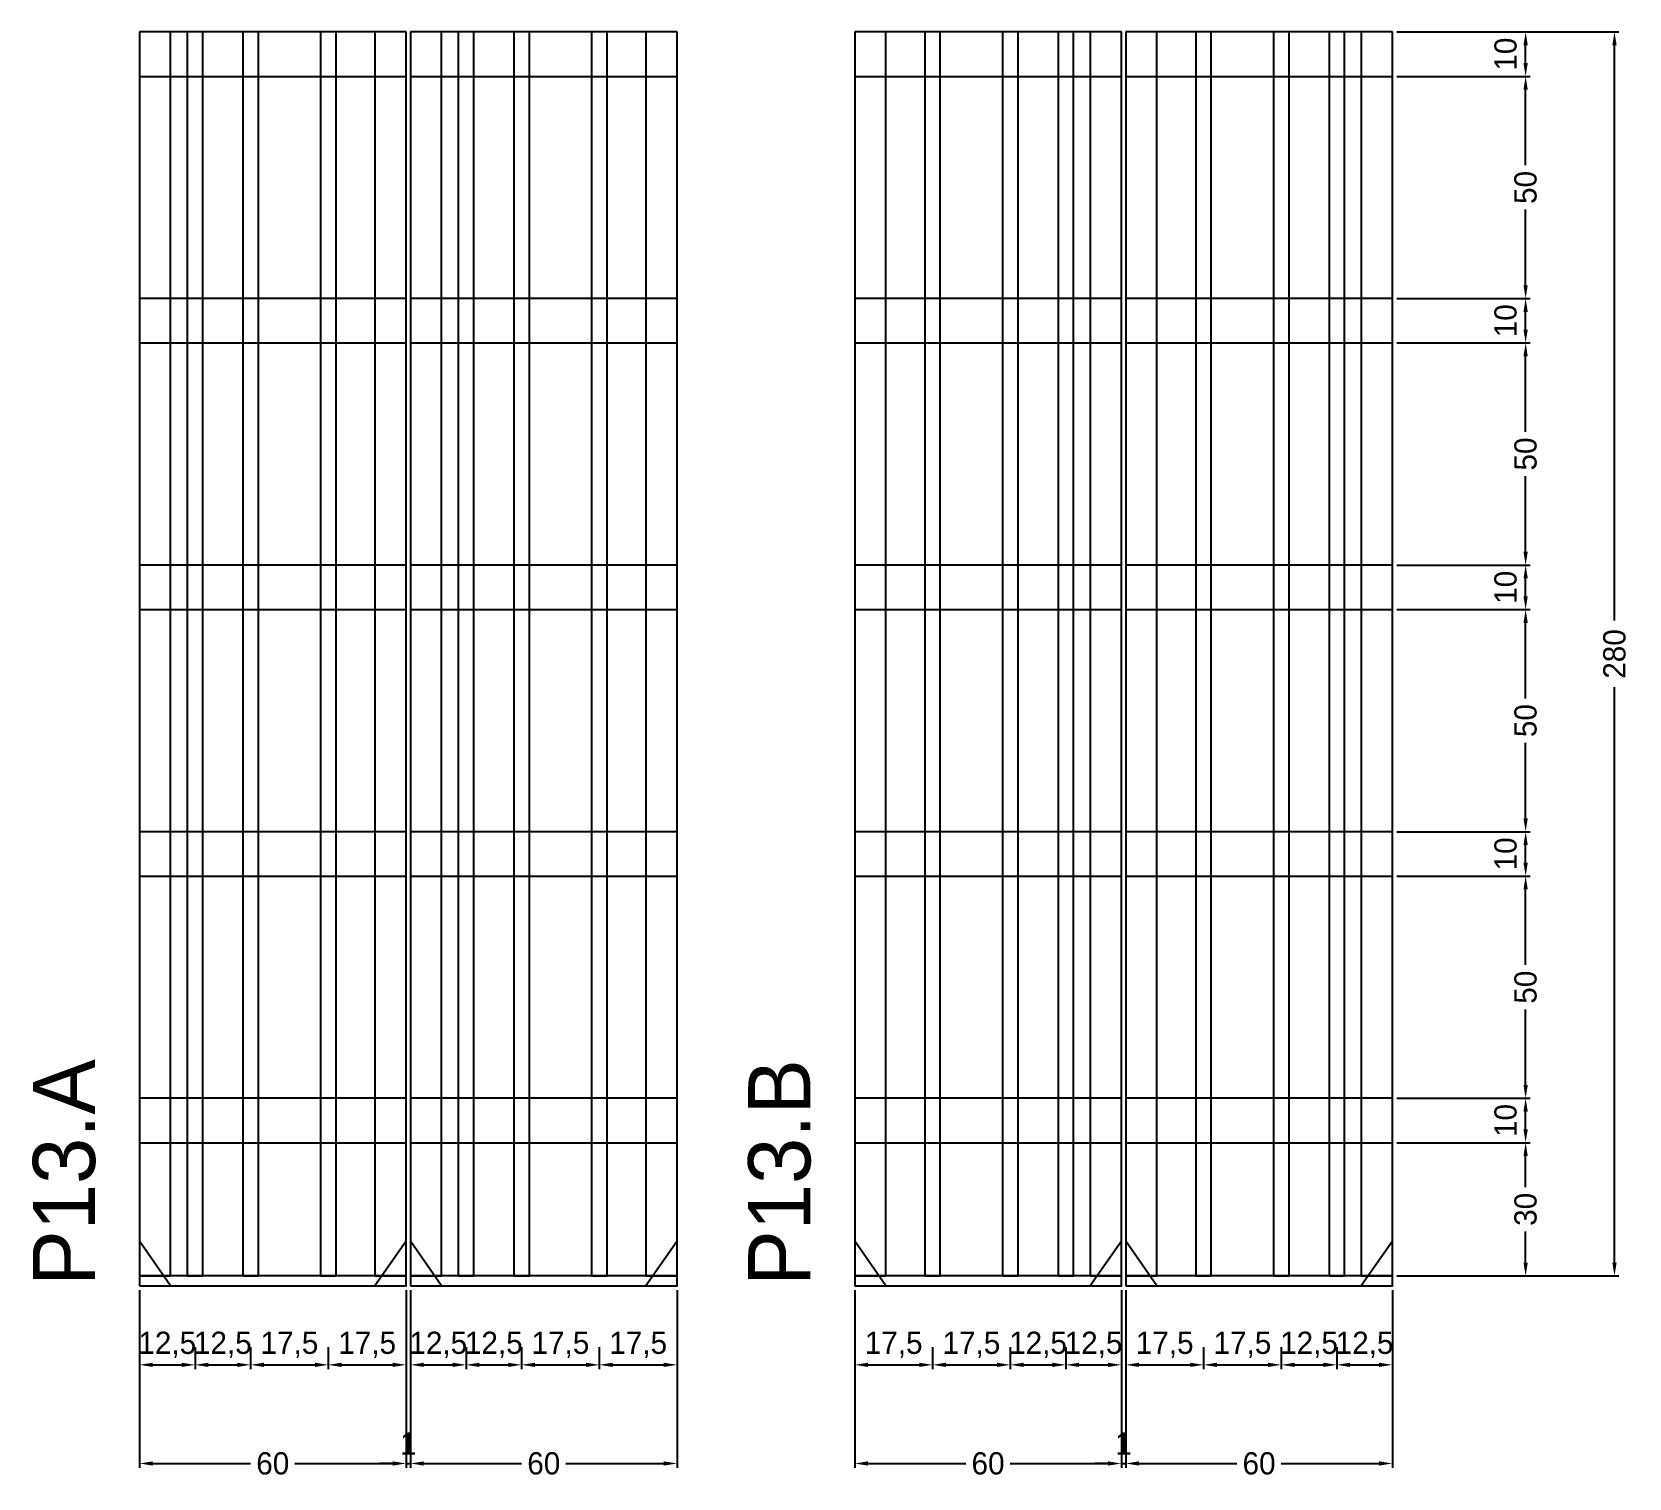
# Model space of a CAD drawing. Header units: centimetres. Extents: x -8500 to 4335, y -467 to 295.
# Drawn here: x 3975.8 to 4335.3, y -43.3 to 282.2 of the extents above; entities that cross this region are included whole.
import ezdxf

# ---------------------------------------------------------------- set-up
doc = ezdxf.new("R2010")
doc.units = ezdxf.units.CM
for name, color, linetype in [('COTA', 241, 'Continuous'), ('NOMENCLATURA', 7, 'Continuous'), ('SARR_2.2x10', 60, 'Continuous'), ('SARR_2.2x7', 40, 'Continuous'), ('SARR_3.5x7', 81, 'Continuous')]:
    doc.layers.add(name, color=color, linetype=linetype)
doc.dimstyles.new('PAINEL-NOVA', dxfattribs={"dimtxt": 5, "dimasz": 3, "dimexe": 1, "dimexo": 1, "dimgap": 1, "dimtad": 1, "dimcen": 2.5, "dimazin": 3, "dimtfac": 1, "dimtmove": 0, "dimatfit": 3})

msp = doc.modelspace()

# ---------------------------------------------------------------- texts
at = {"layer": 'NOMENCLATURA'}
for s, p in [('P13.A', (3990, 0)), ('P13.B', (4151, 0))]:
    msp.add_text(s, height=14, rotation=90, dxfattribs=at).set_placement(p)

# ---------------------------------------------------------------- blocks, each defined once
blk = doc.blocks.new('_CLOSEDFILLED')
at = {"color": 0, "linetype": 'BYBLOCK'}
blk.add_solid([(-1, 0.16), (0, 0), (-1, -0.16)], dxfattribs=at)
blk = doc.blocks.new('*D51')
for p, q in [((4000, -1), (4000, -41)), ((4060, -1), (4060, -41)), ((4003, -40), (4025, -40)), ((4035, -40), (4057, -40))]:
    blk.add_line(p, q)
at = {"layer": 'Defpoints'}
for p in [(4000, 0), (4060, 0), (4000, -40)]:
    blk.add_point(p, dxfattribs=at)
at = {"layer": 'COTA', "xscale": 3, "yscale": 3, "rotation": 180}
blk.add_blockref('_CLOSEDFILLED', (4000, -40), dxfattribs=at)
at = {"layer": 'COTA', "xscale": 3, "yscale": 3}
blk.add_blockref('_CLOSEDFILLED', (4060, -40), dxfattribs=at)
at = {"layer": 'COTA', "insert": (4030, -40), "char_height": 5, "attachment_point": 5}
blk.add_mtext('60', dxfattribs=at)
blk = doc.blocks.new('GRA-E')
at = {"layer": 'SARR_2.2x7'}
blk.add_lwpolyline([(0, 0), (7, 0), (0, 10)], close=True, dxfattribs=at)
blk = doc.blocks.new('GRA-D')
at = {"layer": 'SARR_2.2x7'}
blk.add_lwpolyline([(0, 0), (7, 0), (7, 10)], close=True, dxfattribs=at)
blk = doc.blocks.new('*D57')
for p, q in [((4061, -1), (4061, -41)), ((4121, -1), (4121, -41)), ((4064, -40), (4086, -40)), ((4096, -40), (4118, -40))]:
    blk.add_line(p, q)
at = {"layer": 'Defpoints'}
for p in [(4061, 0), (4121, 0), (4061, -40)]:
    blk.add_point(p, dxfattribs=at)
at = {"layer": 'COTA', "xscale": 3, "yscale": 3, "rotation": 180}
blk.add_blockref('_CLOSEDFILLED', (4061, -40), dxfattribs=at)
at = {"layer": 'COTA', "xscale": 3, "yscale": 3}
blk.add_blockref('_CLOSEDFILLED', (4121, -40), dxfattribs=at)
at = {"layer": 'COTA', "insert": (4091, -40), "char_height": 5, "attachment_point": 5}
blk.add_mtext('60', dxfattribs=at)
blk = doc.blocks.new('*D62')
for p, q in [((4161, -1), (4161, -41)), ((4221, -1), (4221, -41)), ((4164, -40), (4186, -40)), ((4196, -40), (4218, -40))]:
    blk.add_line(p, q)
at = {"layer": 'Defpoints'}
for p in [(4161, 0), (4221, 0), (4161, -40)]:
    blk.add_point(p, dxfattribs=at)
at = {"layer": 'COTA', "xscale": 3, "yscale": 3, "rotation": 180}
blk.add_blockref('_CLOSEDFILLED', (4161, -40), dxfattribs=at)
at = {"layer": 'COTA', "xscale": 3, "yscale": 3}
blk.add_blockref('_CLOSEDFILLED', (4221, -40), dxfattribs=at)
at = {"layer": 'COTA', "insert": (4191, -40), "char_height": 5, "attachment_point": 5}
blk.add_mtext('60', dxfattribs=at)
blk = doc.blocks.new('*D68')
for p, q in [((4222, -1), (4222, -41)), ((4282, -1), (4282, -41)), ((4225, -40), (4247, -40)), ((4257, -40), (4279, -40))]:
    blk.add_line(p, q)
at = {"layer": 'Defpoints'}
for p in [(4222, 0), (4282, 0), (4222, -40)]:
    blk.add_point(p, dxfattribs=at)
at = {"layer": 'COTA', "xscale": 3, "yscale": 3, "rotation": 180}
blk.add_blockref('_CLOSEDFILLED', (4222, -40), dxfattribs=at)
at = {"layer": 'COTA', "xscale": 3, "yscale": 3}
blk.add_blockref('_CLOSEDFILLED', (4282, -40), dxfattribs=at)
at = {"layer": 'COTA', "insert": (4252, -40), "char_height": 5, "attachment_point": 5}
blk.add_mtext('60', dxfattribs=at)
blk = doc.blocks.new('*D69')
for p, q in [((4283, 282.2), (4333, 282.2)), ((4332, 149.7), (4332, 279.2)), ((4332, 5.2), (4332, 134.7)), ((4283, 2.2), (4333, 2.2))]:
    blk.add_line(p, q)
at = {"layer": 'Defpoints'}
for p in [(4282, 282.2), (4282, 2.2), (4332, 2.2)]:
    blk.add_point(p, dxfattribs=at)
at = {"layer": 'COTA', "xscale": 3, "yscale": 3}
for p, rotation in [((4332, 282.2), 90), ((4332, 2.2), 270)]:
    blk.add_blockref('_CLOSEDFILLED', p, dxfattribs=dict(at, rotation=rotation))
at = {"layer": 'COTA', "insert": (4332, 142.2), "char_height": 5, "attachment_point": 5, "rotation": 90}
blk.add_mtext('280', dxfattribs=at)
blk = doc.blocks.new('*D70')
for p, q in [((4283, 32.2), (4313, 32.2)), ((4312, 22.2), (4312, 29.2)), ((4312, 5.2), (4312, 12.2)), ((4283, 2.2), (4313, 2.2))]:
    blk.add_line(p, q)
at = {"layer": 'Defpoints'}
for p in [(4282, 32.2), (4282, 2.2), (4312, 2.2)]:
    blk.add_point(p, dxfattribs=at)
at = {"layer": 'COTA', "xscale": 3, "yscale": 3}
for p, rotation in [((4312, 32.2), 90), ((4312, 2.2), 270)]:
    blk.add_blockref('_CLOSEDFILLED', p, dxfattribs=dict(at, rotation=rotation))
at = {"layer": 'COTA', "insert": (4312, 17.2), "char_height": 5, "attachment_point": 5, "rotation": 90}
blk.add_mtext('30', dxfattribs=at)
blk = doc.blocks.new('*D71')
for p, q in [((4283, 42.2), (4313, 42.2)), ((4312, 35.2), (4312, 39.2)), ((4283, 32.2), (4313, 32.2))]:
    blk.add_line(p, q)
at = {"layer": 'Defpoints'}
for p in [(4282, 42.2), (4282, 32.2), (4312, 32.2)]:
    blk.add_point(p, dxfattribs=at)
at = {"layer": 'COTA', "xscale": 3, "yscale": 3}
for p, rotation in [((4312, 42.2), 90), ((4312, 32.2), 270)]:
    blk.add_blockref('_CLOSEDFILLED', p, dxfattribs=dict(at, rotation=rotation))
at = {"layer": 'COTA', "insert": (4307.5, 37.2), "char_height": 5, "attachment_point": 5, "rotation": 90}
blk.add_mtext('10', dxfattribs=at)
blk = doc.blocks.new('*D72')
for p, q in [((4283, 92.2), (4313, 92.2)), ((4312, 72.2), (4312, 89.2)), ((4312, 45.2), (4312, 62.2)), ((4283, 42.2), (4313, 42.2))]:
    blk.add_line(p, q)
at = {"layer": 'Defpoints'}
for p in [(4282, 92.2), (4282, 42.2), (4312, 42.2)]:
    blk.add_point(p, dxfattribs=at)
at = {"layer": 'COTA', "xscale": 3, "yscale": 3}
for p, rotation in [((4312, 92.2), 90), ((4312, 42.2), 270)]:
    blk.add_blockref('_CLOSEDFILLED', p, dxfattribs=dict(at, rotation=rotation))
at = {"layer": 'COTA', "insert": (4312, 67.2), "char_height": 5, "attachment_point": 5, "rotation": 90}
blk.add_mtext('50', dxfattribs=at)
blk = doc.blocks.new('*D73')
for p, q in [((4283, 102.2), (4313, 102.2)), ((4312, 95.2), (4312, 99.2)), ((4283, 92.2), (4313, 92.2))]:
    blk.add_line(p, q)
at = {"layer": 'Defpoints'}
for p in [(4282, 102.2), (4282, 92.2), (4312, 92.2)]:
    blk.add_point(p, dxfattribs=at)
at = {"layer": 'COTA', "xscale": 3, "yscale": 3}
for p, rotation in [((4312, 102.2), 90), ((4312, 92.2), 270)]:
    blk.add_blockref('_CLOSEDFILLED', p, dxfattribs=dict(at, rotation=rotation))
at = {"layer": 'COTA', "insert": (4307.5, 97.2), "char_height": 5, "attachment_point": 5, "rotation": 90}
blk.add_mtext('10', dxfattribs=at)
blk = doc.blocks.new('*D74')
for p, q in [((4283, 152.2), (4313, 152.2)), ((4312, 132.2), (4312, 149.2)), ((4312, 105.2), (4312, 122.2)), ((4283, 102.2), (4313, 102.2))]:
    blk.add_line(p, q)
at = {"layer": 'Defpoints'}
for p in [(4282, 152.2), (4282, 102.2), (4312, 102.2)]:
    blk.add_point(p, dxfattribs=at)
at = {"layer": 'COTA', "xscale": 3, "yscale": 3}
for p, rotation in [((4312, 152.2), 90), ((4312, 102.2), 270)]:
    blk.add_blockref('_CLOSEDFILLED', p, dxfattribs=dict(at, rotation=rotation))
at = {"layer": 'COTA', "insert": (4312, 127.2), "char_height": 5, "attachment_point": 5, "rotation": 90}
blk.add_mtext('50', dxfattribs=at)
blk = doc.blocks.new('*D75')
for p, q in [((4283, 162.2), (4313, 162.2)), ((4312, 155.2), (4312, 159.2)), ((4283, 152.2), (4313, 152.2))]:
    blk.add_line(p, q)
at = {"layer": 'Defpoints'}
for p in [(4282, 162.2), (4282, 152.2), (4312, 152.2)]:
    blk.add_point(p, dxfattribs=at)
at = {"layer": 'COTA', "xscale": 3, "yscale": 3}
for p, rotation in [((4312, 162.2), 90), ((4312, 152.2), 270)]:
    blk.add_blockref('_CLOSEDFILLED', p, dxfattribs=dict(at, rotation=rotation))
at = {"layer": 'COTA', "insert": (4307.5, 157.2), "char_height": 5, "attachment_point": 5, "rotation": 90}
blk.add_mtext('10', dxfattribs=at)
blk = doc.blocks.new('*D76')
for p, q in [((4283, 212.2), (4313, 212.2)), ((4312, 192.2), (4312, 209.2)), ((4312, 165.2), (4312, 182.2)), ((4283, 162.2), (4313, 162.2))]:
    blk.add_line(p, q)
at = {"layer": 'Defpoints'}
for p in [(4282, 212.2), (4282, 162.2), (4312, 162.2)]:
    blk.add_point(p, dxfattribs=at)
at = {"layer": 'COTA', "xscale": 3, "yscale": 3}
for p, rotation in [((4312, 212.2), 90), ((4312, 162.2), 270)]:
    blk.add_blockref('_CLOSEDFILLED', p, dxfattribs=dict(at, rotation=rotation))
at = {"layer": 'COTA', "insert": (4312, 187.2), "char_height": 5, "attachment_point": 5, "rotation": 90}
blk.add_mtext('50', dxfattribs=at)
blk = doc.blocks.new('*D77')
for p, q in [((4283, 222.2), (4313, 222.2)), ((4312, 215.2), (4312, 219.2)), ((4283, 212.2), (4313, 212.2))]:
    blk.add_line(p, q)
at = {"layer": 'Defpoints'}
for p in [(4282, 222.2), (4282, 212.2), (4312, 212.2)]:
    blk.add_point(p, dxfattribs=at)
at = {"layer": 'COTA', "xscale": 3, "yscale": 3}
for p, rotation in [((4312, 222.2), 90), ((4312, 212.2), 270)]:
    blk.add_blockref('_CLOSEDFILLED', p, dxfattribs=dict(at, rotation=rotation))
at = {"layer": 'COTA', "insert": (4307.5, 217.2), "char_height": 5, "attachment_point": 5, "rotation": 90}
blk.add_mtext('10', dxfattribs=at)
blk = doc.blocks.new('*D78')
for p, q in [((4283, 272.2), (4313, 272.2)), ((4312, 252.2), (4312, 269.2)), ((4312, 225.2), (4312, 242.2)), ((4283, 222.2), (4313, 222.2))]:
    blk.add_line(p, q)
at = {"layer": 'Defpoints'}
for p in [(4282, 272.2), (4282, 222.2), (4312, 222.2)]:
    blk.add_point(p, dxfattribs=at)
at = {"layer": 'COTA', "xscale": 3, "yscale": 3}
for p, rotation in [((4312, 272.2), 90), ((4312, 222.2), 270)]:
    blk.add_blockref('_CLOSEDFILLED', p, dxfattribs=dict(at, rotation=rotation))
at = {"layer": 'COTA', "insert": (4312, 247.2), "char_height": 5, "attachment_point": 5, "rotation": 90}
blk.add_mtext('50', dxfattribs=at)
blk = doc.blocks.new('*D79')
for p, q in [((4283, 282.2), (4313, 282.2)), ((4312, 275.2), (4312, 279.2)), ((4283, 272.2), (4313, 272.2))]:
    blk.add_line(p, q)
at = {"layer": 'Defpoints'}
for p in [(4282, 282.2), (4282, 272.2), (4312, 272.2)]:
    blk.add_point(p, dxfattribs=at)
at = {"layer": 'COTA', "xscale": 3, "yscale": 3}
for p, rotation in [((4312, 282.2), 90), ((4312, 272.2), 270)]:
    blk.add_blockref('_CLOSEDFILLED', p, dxfattribs=dict(at, rotation=rotation))
at = {"layer": 'COTA', "insert": (4307.5, 277.2), "char_height": 5, "attachment_point": 5, "rotation": 90}
blk.add_mtext('10', dxfattribs=at)

# ---------------------------------------------------------------- dimensions: what is measured, and where the dimension line sits
at = {"layer": 'COTA'}
for base, p1, p2, picture, middle in [((4332, 2.2), (4282, 2.2), (4282, 282.2), '*D69', (4332, 142.2)), ((4312, 272.2), (4282, 272.2), (4282, 282.2), '*D79', (4307.5, 277.2)), ((4312, 222.2), (4282, 222.2), (4282, 272.2), '*D78', (4312, 247.2)), ((4312, 212.2), (4282, 212.2), (4282, 222.2), '*D77', (4307.5, 217.2)), ((4312, 162.2), (4282, 162.2), (4282, 212.2), '*D76', (4312, 187.2)), ((4312, 152.2), (4282, 152.2), (4282, 162.2), '*D75', (4307.5, 157.2)), ((4312, 102.2), (4282, 102.2), (4282, 152.2), '*D74', (4312, 127.2)), ((4312, 92.2), (4282, 92.2), (4282, 102.2), '*D73', (4307.5, 97.2)), ((4312, 42.2), (4282, 42.2), (4282, 92.2), '*D72', (4312, 67.2)), ((4312, 32.2), (4282, 32.2), (4282, 42.2), '*D71', (4307.5, 37.2)), ((4312, 2.2), (4282, 2.2), (4282, 32.2), '*D70', (4312, 17.2))]:
    dim = msp.add_linear_dim(base=base, p1=p1, p2=p2, angle=90, dimstyle='PAINEL-NOVA', dxfattribs=at)
    dim.commit()
    dim.dimension.update_dxf_attribs({"geometry": picture, "text_midpoint": middle})
for base, p1, p2, picture, middle in [((4000, -40), (4000, 0), (4060, 0), '*D51', (4030, -40)), ((4061, -40), (4061, 0), (4121, 0), '*D57', (4091, -40)), ((4161, -40), (4161, 0), (4221, 0), '*D62', (4191, -40)), ((4222, -40), (4222, 0), (4282, 0), '*D68', (4252, -40))]:
    dim = msp.add_linear_dim(base=base, p1=p1, p2=p2, dimstyle='PAINEL-NOVA', dxfattribs=at)
    dim.commit()
    dim.dimension.update_dxf_attribs({"geometry": picture, "text_midpoint": middle})
for base, p1, p2 in [((4060, -40), (4060, 0), (4061, 0)), ((4221, -40), (4221, 0), (4222, 0)), ((4000, -17.8), (4000, -12.8), (4012.5, -12.8)), ((4012.5, -17.8), (4012.5, -12.8), (4025, -12.8)), ((4025, -17.8), (4025, -12.8), (4042.5, -12.8)), ((4042.5, -17.8), (4042.5, -12.8), (4060, -12.8)), ((4061, -17.8), (4061, -12.8), (4073.5, -12.8)), ((4073.5, -17.8), (4073.5, -12.8), (4086, -12.8)), ((4086, -17.8), (4086, -12.8), (4103.5, -12.8)), ((4103.5, -17.8), (4103.5, -12.8), (4121, -12.8)), ((4161, -17.8), (4161, -12.8), (4178.5, -12.8)), ((4178.5, -17.8), (4178.5, -12.8), (4196, -12.8)), ((4196, -17.8), (4196, -12.8), (4208.5, -12.8)), ((4208.5, -17.8), (4208.5, -12.8), (4221, -12.8)), ((4222, -17.8), (4222, -12.8), (4239.5, -12.8)), ((4239.5, -17.8), (4239.5, -12.8), (4257, -12.8)), ((4257, -17.8), (4257, -12.8), (4269.5, -12.8)), ((4269.5, -17.8), (4269.5, -12.8), (4282, -12.8))]:
    msp.add_linear_dim(base=base, p1=p1, p2=p2, dimstyle='PAINEL-NOVA', dxfattribs=at).render()

# ---------------------------------------------------------------- linework, layer by layer
at = {"layer": 'SARR_2.2x10'}
for p, q in [((4060, 282.2), (4000, 282.2)), ((4000, 282.2), (4000, 272.2)), ((4060, 272.2), (4060, 282.2)), ((4121, 282.2), (4061, 282.2)), ((4061, 282.2), (4061, 272.2)), ((4121, 272.2), (4121, 282.2)), ((4221, 282.2), (4161, 282.2)), ((4161, 282.2), (4161, 272.2)), ((4221, 272.2), (4221, 282.2)), ((4282, 282.2), (4222, 282.2)), ((4222, 282.2), (4222, 272.2)), ((4282, 272.2), (4282, 282.2)), ((4000, 272.2), (4060, 272.2)), ((4061, 272.2), (4121, 272.2)), ((4161, 272.2), (4221, 272.2)), ((4222, 272.2), (4282, 272.2)), ((4060, 222.2), (4000, 222.2)), ((4000, 222.2), (4000, 212.2)), ((4060, 212.2), (4060, 222.2)), ((4121, 222.2), (4061, 222.2)), ((4061, 222.2), (4061, 212.2)), ((4121, 212.2), (4121, 222.2)), ((4221, 222.2), (4161, 222.2)), ((4161, 222.2), (4161, 212.2)), ((4221, 212.2), (4221, 222.2)), ((4282, 222.2), (4222, 222.2)), ((4222, 222.2), (4222, 212.2)), ((4282, 212.2), (4282, 222.2)), ((4000, 212.2), (4060, 212.2)), ((4061, 212.2), (4121, 212.2)), ((4161, 212.2), (4221, 212.2)), ((4222, 212.2), (4282, 212.2)), ((4060, 162.2), (4000, 162.2)), ((4000, 162.2), (4000, 152.2)), ((4060, 152.2), (4060, 162.2)), ((4121, 162.2), (4061, 162.2)), ((4061, 162.2), (4061, 152.2)), ((4121, 152.2), (4121, 162.2)), ((4221, 162.2), (4161, 162.2)), ((4161, 162.2), (4161, 152.2)), ((4221, 152.2), (4221, 162.2)), ((4282, 162.2), (4222, 162.2)), ((4222, 162.2), (4222, 152.2)), ((4282, 152.2), (4282, 162.2)), ((4000, 152.2), (4060, 152.2)), ((4061, 152.2), (4121, 152.2)), ((4161, 152.2), (4221, 152.2)), ((4222, 152.2), (4282, 152.2)), ((4060, 102.2), (4000, 102.2)), ((4000, 102.2), (4000, 92.2)), ((4060, 92.2), (4060, 102.2)), ((4121, 102.2), (4061, 102.2)), ((4061, 102.2), (4061, 92.2)), ((4121, 92.2), (4121, 102.2)), ((4221, 102.2), (4161, 102.2)), ((4161, 102.2), (4161, 92.2)), ((4221, 92.2), (4221, 102.2)), ((4282, 102.2), (4222, 102.2)), ((4222, 102.2), (4222, 92.2)), ((4282, 92.2), (4282, 102.2)), ((4000, 92.2), (4060, 92.2)), ((4061, 92.2), (4121, 92.2)), ((4161, 92.2), (4221, 92.2)), ((4222, 92.2), (4282, 92.2)), ((4060, 42.2), (4000, 42.2)), ((4000, 42.2), (4000, 32.2)), ((4060, 32.2), (4060, 42.2)), ((4121, 42.2), (4061, 42.2)), ((4061, 42.2), (4061, 32.2)), ((4121, 32.2), (4121, 42.2)), ((4221, 42.2), (4161, 42.2)), ((4161, 42.2), (4161, 32.2)), ((4221, 32.2), (4221, 42.2)), ((4282, 42.2), (4222, 42.2)), ((4222, 42.2), (4222, 32.2)), ((4282, 32.2), (4282, 42.2)), ((4000, 32.2), (4060, 32.2)), ((4061, 32.2), (4121, 32.2)), ((4161, 32.2), (4221, 32.2)), ((4222, 32.2), (4282, 32.2))]:
    msp.add_line(p, q, dxfattribs=at)
at = {"layer": 'SARR_2.2x7'}
for p, q in [((4007, 282.2), (4000, 282.2)), ((4000, 282.2), (4000, 2.2)), ((4007, 2.2), (4007, 282.2)), ((4060, 282.2), (4053, 282.2)), ((4053, 282.2), (4053, 2.2)), ((4060, 2.2), (4060, 282.2)), ((4068, 282.2), (4061, 282.2)), ((4061, 282.2), (4061, 2.2)), ((4068, 2.2), (4068, 282.2)), ((4121, 282.2), (4114, 282.2)), ((4114, 282.2), (4114, 2.2)), ((4121, 2.2), (4121, 282.2)), ((4168, 282.2), (4161, 282.2)), ((4161, 282.2), (4161, 2.2)), ((4168, 2.2), (4168, 282.2)), ((4221, 282.2), (4214, 282.2)), ((4214, 282.2), (4214, 2.2)), ((4221, 2.2), (4221, 282.2)), ((4229, 282.2), (4222, 282.2)), ((4222, 282.2), (4222, 2.2)), ((4229, 2.2), (4229, 282.2)), ((4282, 282.2), (4275, 282.2)), ((4275, 282.2), (4275, 2.2)), ((4282, 2.2), (4282, 282.2)), ((4060, 2.2), (4000, 2.2)), ((4000, 2.2), (4000, 0)), ((4000, 2.2), (4007, 2.2)), ((4000, 0), (4060, 0)), ((4053, 2.2), (4060, 2.2)), ((4060, 0), (4060, 2.2)), ((4121, 2.2), (4061, 2.2)), ((4061, 2.2), (4061, 0)), ((4061, 2.2), (4068, 2.2)), ((4061, 0), (4121, 0)), ((4114, 2.2), (4121, 2.2)), ((4121, 0), (4121, 2.2)), ((4221, 2.2), (4161, 2.2)), ((4161, 2.2), (4161, 0)), ((4161, 2.2), (4168, 2.2)), ((4161, 0), (4221, 0)), ((4214, 2.2), (4221, 2.2)), ((4221, 0), (4221, 2.2)), ((4282, 2.2), (4222, 2.2)), ((4222, 2.2), (4222, 0)), ((4222, 2.2), (4229, 2.2)), ((4222, 0), (4282, 0)), ((4275, 2.2), (4282, 2.2)), ((4282, 0), (4282, 2.2))]:
    msp.add_line(p, q, dxfattribs=at)
at = {"layer": 'SARR_3.5x7'}
for p, q in [((4014.25, 282.2), (4010.75, 282.2)), ((4010.75, 282.2), (4010.75, 2.2)), ((4014.25, 2.2), (4014.25, 282.2)), ((4026.75, 282.2), (4023.25, 282.2)), ((4023.25, 282.2), (4023.25, 2.2)), ((4026.75, 2.2), (4026.75, 282.2)), ((4044.25, 282.2), (4040.75, 282.2)), ((4040.75, 282.2), (4040.75, 2.2)), ((4044.25, 2.2), (4044.25, 282.2)), ((4075.25, 282.2), (4071.75, 282.2)), ((4071.75, 282.2), (4071.75, 2.2)), ((4075.25, 2.2), (4075.25, 282.2)), ((4087.75, 282.2), (4084.25, 282.2)), ((4084.25, 282.2), (4084.25, 2.2)), ((4087.75, 2.2), (4087.75, 282.2)), ((4105.25, 282.2), (4101.75, 282.2)), ((4101.75, 282.2), (4101.75, 2.2)), ((4105.25, 2.2), (4105.25, 282.2)), ((4180.25, 282.2), (4176.75, 282.2)), ((4176.75, 282.2), (4176.75, 2.2)), ((4180.25, 2.2), (4180.25, 282.2)), ((4197.75, 282.2), (4194.25, 282.2)), ((4194.25, 282.2), (4194.25, 2.2)), ((4197.75, 2.2), (4197.75, 282.2)), ((4210.25, 282.2), (4206.75, 282.2)), ((4206.75, 282.2), (4206.75, 2.2)), ((4210.25, 2.2), (4210.25, 282.2)), ((4241.25, 282.2), (4237.75, 282.2)), ((4237.75, 282.2), (4237.75, 2.2)), ((4241.25, 2.2), (4241.25, 282.2)), ((4258.75, 282.2), (4255.25, 282.2)), ((4255.25, 282.2), (4255.25, 2.2)), ((4258.75, 2.2), (4258.75, 282.2)), ((4271.25, 282.2), (4267.75, 282.2)), ((4267.75, 282.2), (4267.75, 2.2)), ((4271.25, 2.2), (4271.25, 282.2)), ((4010.75, 2.2), (4014.25, 2.2)), ((4023.25, 2.2), (4026.75, 2.2)), ((4040.75, 2.2), (4044.25, 2.2)), ((4071.75, 2.2), (4075.25, 2.2)), ((4084.25, 2.2), (4087.75, 2.2)), ((4101.75, 2.2), (4105.25, 2.2)), ((4176.75, 2.2), (4180.25, 2.2)), ((4194.25, 2.2), (4197.75, 2.2)), ((4206.75, 2.2), (4210.25, 2.2)), ((4237.75, 2.2), (4241.25, 2.2)), ((4255.25, 2.2), (4258.75, 2.2)), ((4267.75, 2.2), (4271.25, 2.2))]:
    msp.add_line(p, q, dxfattribs=at)

# ---------------------------------------------------------------- block references
at = {"layer": 'SARR_2.2x7'}
for name, p in [('GRA-E', (4000, 0)), ('GRA-D', (4053, 0)), ('GRA-E', (4061, 0)), ('GRA-D', (4114, 0)), ('GRA-E', (4161, 0)), ('GRA-D', (4214, 0)), ('GRA-E', (4222, 0)), ('GRA-D', (4275, 0))]:
    msp.add_blockref(name, p, dxfattribs=at)

msp.set_redraw_order([(e.dxf.handle, doc.entitydb.next_handle()) for e in msp.query("TEXT MTEXT ATTDEF DIMENSION ARC_DIMENSION")])  # texts and dimensions are drawn at this point

doc.saveas('drawing.dxf')
